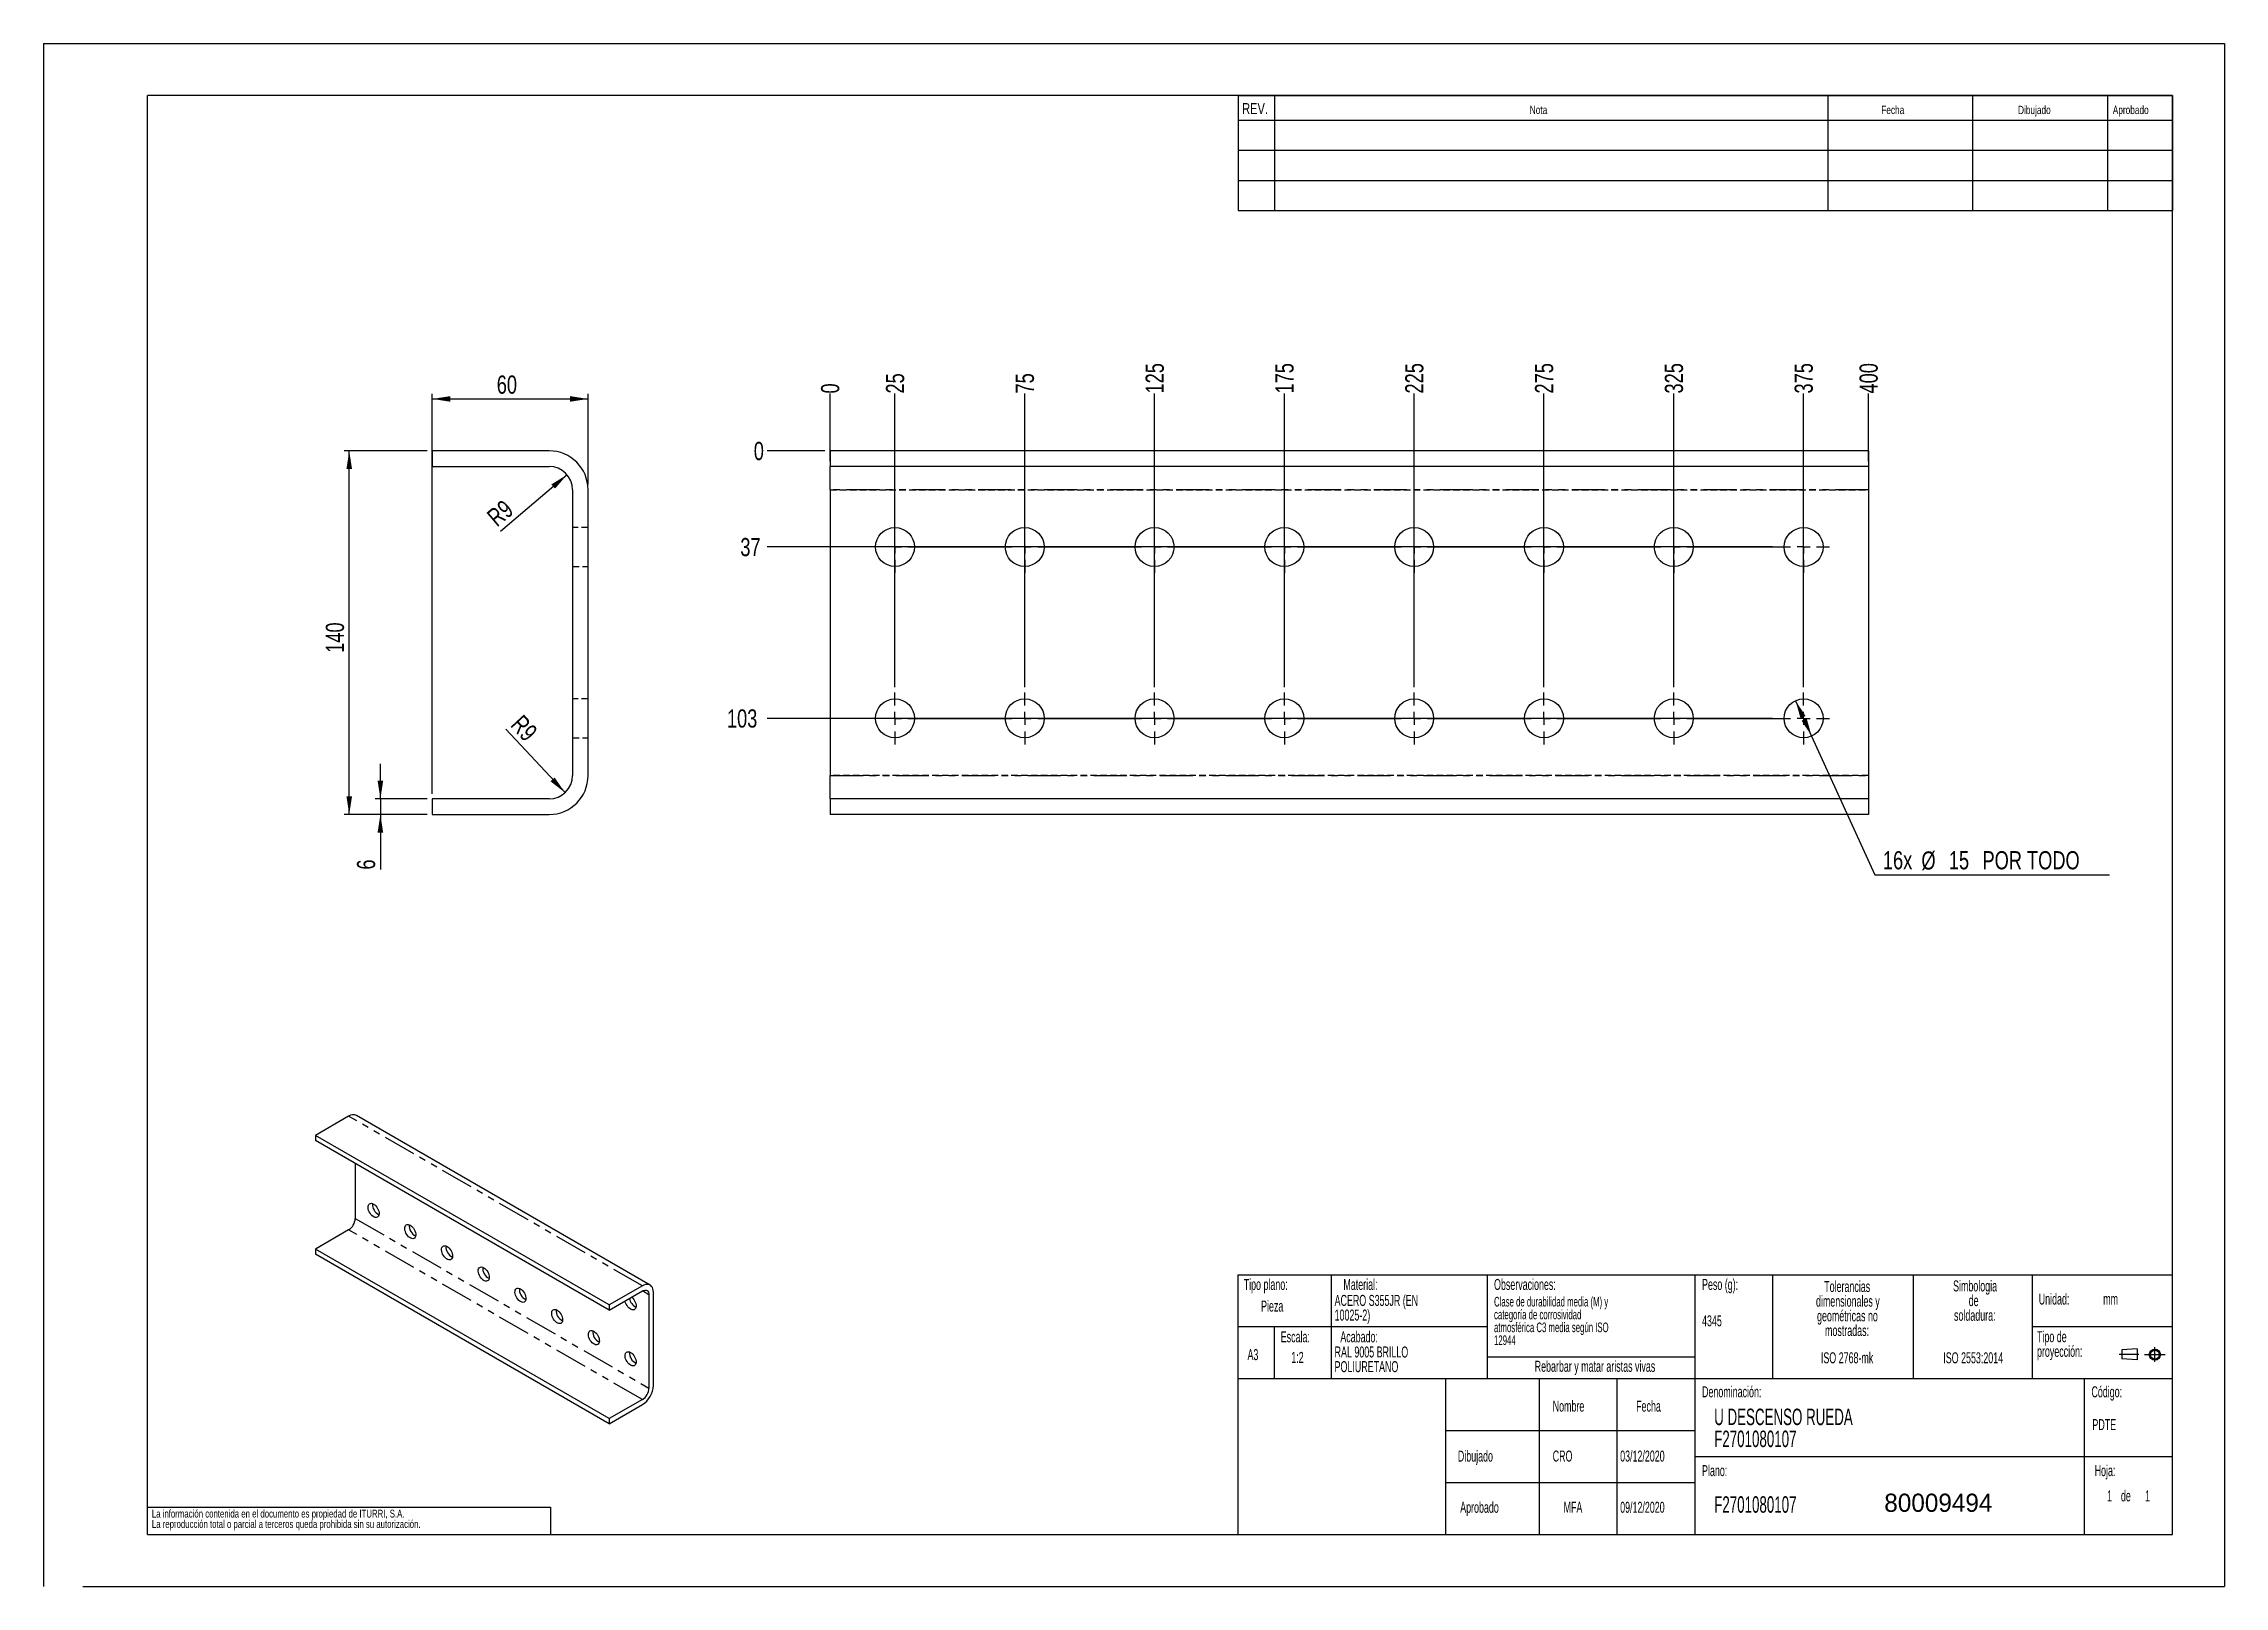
# Model space of a CAD drawing. Extents: x 0 to 1064, y 0 to 410.
# Drawn here: x 0 to 420, y 0 to 297 of the extents above; entities that cross this region are included whole.
import ezdxf

# ---------------------------------------------------------------- set-up
doc = ezdxf.new("R2010")
doc.units = 0
for name, pattern in [('SLD-CENTRADA-DOBLE', [12.7, 6.35, -1.27, 1.27, -1.27, 1.27, -1.27]), ('SLD-CENTRADA-TRAZOS-LARGOS', [19.05, 15.24, -1.27, 1.27, -1.27]), ('SLD-CONTINUA', [0]), ('SLD-DISCONTINUA', [1.905, 1.27, -0.635])]:
    doc.linetypes.add(name, pattern=pattern)
doc.layers.get('0').update_dxf_attribs({"linetype": 'CONTINUOUS'})
doc.layers.add('FORMATO', color=7, linetype='SLD-CONTINUA')
doc.layers.add('SLD-0', color=179, linetype='SLD-CONTINUA')
doc.styles.add('SLDTEXTSTYLE0', font='TXT', dxfattribs={"width": 0.605})
doc.styles.add('SLDTEXTSTYLE1', font='TXT', dxfattribs={"width": 0.75})
doc.dimstyles.new('SLDDIMSTYLE0', dxfattribs={"dimtxt": 3.5, "dimasz": 3.5, "dimexe": 0, "dimexo": 0.0625, "dimgap": 0.875, "dimtad": 1, "dimdec": 1, "dimlfac": 2, "dimrnd": 1e-09, "dimzin": 12, "dimdsep": 46, "dimtxsty": 'SLDTEXTSTYLE1', "dimsah": 1, "dimcen": 0.09, "dimadec": 0, "dimazin": 0, "dimtfac": 1, "dimtdec": 1, "dimtofl": 0, "dimtmove": 0, "dimatfit": 3, "dimfxl": 1, "dimtolj": 1, "dimtzin": 12, "dimarcsym": 0})
doc.dimstyles.new('SLDDIMSTYLE1', dxfattribs={"dimtxt": 3.5, "dimasz": 3.5, "dimexe": 0, "dimexo": 0.0625, "dimgap": 0.875, "dimtad": 1, "dimdec": 1, "dimlfac": 2, "dimrnd": 1e-09, "dimzin": 12, "dimdsep": 46, "dimtxsty": 'SLDTEXTSTYLE1', "dimsah": 1, "dimcen": 0, "dimadec": 0, "dimazin": 0, "dimtfac": 1, "dimtdec": 1, "dimtofl": 0, "dimtmove": 1, "dimatfit": 3, "dimfxl": 1, "dimtolj": 1, "dimtzin": 12, "dimarcsym": 0})
doc.dimstyles.new('SLDDIMSTYLE2', dxfattribs={"dimtxt": 3.5, "dimasz": 3.5, "dimexe": 0, "dimexo": 0.0625, "dimgap": 0.875, "dimtad": 1, "dimdec": 1, "dimlfac": 2, "dimrnd": 1e-09, "dimzin": 12, "dimdsep": 46, "dimtxsty": 'SLDTEXTSTYLE1', "dimsah": 1, "dimcen": 0.09, "dimadec": 0, "dimazin": 0, "dimtfac": 1, "dimtdec": 1, "dimtmove": 0, "dimatfit": 0, "dimfxl": 1, "dimtolj": 1, "dimtzin": 12, "dimarcsym": 0})
doc.dimstyles.new('SLDDIMSTYLE3', dxfattribs={"dimtxt": 3.5, "dimasz": 3.5, "dimexe": 0, "dimexo": 0.0625, "dimgap": 0.875, "dimtad": 0, "dimtih": 1, "dimtoh": 1, "dimdec": 0, "dimlfac": 2, "dimrnd": 1e-09, "dimdsep": 46, "dimtxsty": 'SLDTEXTSTYLE1', "dimblk1": 'NONE', "dimblk2": 'NONE', "dimsah": 1, "dimcen": 0.09, "dimadec": 0, "dimazin": 0, "dimtfac": 1, "dimtdec": 0, "dimtofl": 0, "dimtmove": 0, "dimatfit": 3, "dimldrblk": 'NONE', "dimfxl": 1, "dimtolj": 1, "dimtzin": 12, "dimarcsym": 0})
doc.dimstyles.new('SLDDIMSTYLE4', dxfattribs={"dimtxt": 3.5, "dimasz": 3.5, "dimexe": 0, "dimexo": 0.0625, "dimgap": 0.875, "dimtad": 0, "dimtih": 1, "dimtoh": 1, "dimdec": 1, "dimlfac": 2, "dimrnd": 1e-09, "dimzin": 12, "dimdsep": 46, "dimtxsty": 'SLDTEXTSTYLE1', "dimblk1": 'NONE', "dimblk2": 'NONE', "dimsah": 1, "dimcen": 0.09, "dimadec": 0, "dimazin": 0, "dimtfac": 1, "dimtdec": 1, "dimtofl": 0, "dimtmove": 0, "dimatfit": 3, "dimldrblk": 'NONE', "dimfxl": 1, "dimtolj": 1, "dimtzin": 12, "dimarcsym": 0})
doc.dimstyles.new('SLDDIMSTYLE5', dxfattribs={"dimtxt": 3.5, "dimasz": 3.5, "dimexe": 0, "dimexo": 0.0625, "dimgap": 0.875, "dimtad": 0, "dimtih": 1, "dimtoh": 1, "dimdec": 1, "dimlfac": 2, "dimrnd": 1e-09, "dimzin": 12, "dimdsep": 46, "dimtxsty": 'SLDTEXTSTYLE1', "dimsah": 1, "dimcen": 0, "dimadec": 0, "dimazin": 0, "dimtfac": 1, "dimtdec": 1, "dimtmove": 0, "dimatfit": 3, "dimfxl": 1, "dimtolj": 1, "dimtzin": 12, "dimarcsym": 0})

msp = doc.modelspace()

# ---------------------------------------------------------------- texts
at = {"insert": (354.5, 17.848), "char_height": 3.5, "attachment_point": 1}
msp.add_mtext_dynamic_manual_height_columns('80009494', width=30.58761, gutter_width=17.5, heights=[0], dxfattribs=at)
at = {"layer": 'FORMATO', "attachment_point": 1, "style": 'SLDTEXTSTYLE1'}
for s, insert, char_height in [('REV.', (230.836, 285.552), 2.1167), ('Nota', (286.224, 285.026), 1.5875), ('Fecha', (353.926, 285.026), 1.5875), ('Dibujado', (380.261, 285.026), 1.5875), ('Aprobado', (398.51, 285.026), 1.5875)]:
    msp.add_mtext(s, dxfattribs=dict(at, insert=insert, char_height=char_height))
at = {"layer": 'SLD-0', "style": 'SLDTEXTSTYLE0'}
for s, insert, char_height, attachment_point in [('Tipo plano:', (231.129, 59.181), 2.11667, 1), ('Tipo plano:', (231.129, 59.181), 2.11667, 1), ('Material:', (250.33, 59.181), 2.1167, 1), ('Material:', (250.33, 59.181), 2.1167, 1), ('Observaciones:', (279.339, 59.181), 2.11667, 1), ('Observaciones:', (279.339, 59.181), 2.11667, 1), ('Peso (g):', (319.403, 59.181), 2.1167, 1), ('Peso (g):', (319.403, 59.181), 2.1167, 1), ('Pieza', (234.473, 55.019), 2.1167, 1), ('Pieza', (234.473, 55.019), 2.1167, 1), ('Unidad:', (384.246, 56.371), 2.1167, 1), ('Unidad:', (384.246, 56.371), 2.1167, 1), ('mm', (396.662, 56.371), 2.1167, 1), ('mm', (396.662, 56.371), 2.1167, 1), ('4345', (319.403, 52.181), 2.1167, 1), ('4345', (319.403, 52.181), 2.1167, 1), ('Escala:', (238.263, 49.101), 2.1167, 1), ('Escala:', (238.263, 49.101), 2.1167, 1), ('Acabado:', (249.738, 49.101), 2.1167, 1), ('Acabado:', (249.738, 49.101), 2.1167, 1), ('A3', (231.859, 45.674), 2.1167, 1), ('A3', (231.859, 45.674), 2.1167, 1), ('1:2', (240.29, 45.135), 2.1167, 1), ('1:2', (240.29, 45.135), 2.1167, 1), ('Rebarbar y matar aristas vivas', (298.785, 43.424), 2.11667, 2), ('Rebarbar y matar aristas vivas', (298.785, 43.424), 2.11667, 2), ('ISO 2768-mk', (347.337, 45.06), 2.11667, 2), ('ISO 2768-mk', (347.337, 45.06), 2.11667, 2), ('ISO 2553:2014', (371.625, 45.06), 2.11667, 2), ('ISO 2553:2014', (371.625, 45.06), 2.11667, 2), ('Denominación:', (319.403, 38.514), 2.11667, 1), ('Denominación:', (319.403, 38.514), 2.11667, 1), ('Código:', (394.398, 38.514), 2.1167, 1), ('Código:', (394.398, 38.514), 2.1167, 1), ('Nombre', (290.638, 35.755), 2.1167, 1), ('Nombre', (290.638, 35.755), 2.1167, 1), ('Fecha', (306.708, 35.755), 2.1167, 1), ('Fecha', (306.708, 35.755), 2.1167, 1), ('PDTE', (394.586, 32.193), 2.1167, 1), ('PDTE', (394.586, 32.193), 2.1167, 1), ('Dibujado', (272.373, 26.14), 2.1167, 1), ('Dibujado', (272.373, 26.14), 2.1167, 1), ('CRO', (290.638, 26.14), 2.1167, 1), ('03/12/2020', (303.629, 26.14), 2.1167, 1), ('Plano:', (319.403, 23.338), 2.1167, 1), ('Plano:', (319.403, 23.338), 2.1167, 1), ('Hoja:', (395.014, 23.338), 2.1167, 1), ('Hoja:', (395.014, 23.338), 2.1167, 1), ('F2701080107', (321.739, 17.347), 3.175, 1), ('F2701080107', (321.739, 17.347), 3.175, 1), ('1', (397.413, 18.475), 2.117, 1), ('1', (397.413, 18.475), 2.117, 1), ('1', (397.413, 18.475), 2.117, 1), ('1', (397.413, 18.475), 2.117, 1), ('de', (400.078, 18.475), 2.1167, 1), ('de', (400.078, 18.475), 2.1167, 1), ('de', (400.078, 18.475), 2.1167, 1), ('de', (400.078, 18.475), 2.1167, 1), ('1', (404.731, 18.475), 2.117, 1), ('1', (404.731, 18.475), 2.117, 1), ('1', (404.731, 18.475), 2.117, 1), ('1', (404.731, 18.475), 2.117, 1), ('Aprobado', (272.825, 16.282), 2.1167, 1), ('Aprobado', (272.825, 16.282), 2.1167, 1), ('MFA', (292.735, 16.282), 2.1167, 1), ('09/12/2020', (303.629, 16.282), 2.1167, 1)]:
    msp.add_mtext(s, dxfattribs=dict(at, insert=insert, char_height=char_height, attachment_point=attachment_point))

# ---------------------------------------------------------------- blocks, each defined once
blk = doc.blocks.new('BLOQUE3')
at = {"color": 7, "linetype": 'SLD-CENTRADA-TRAZOS-LARGOS'}
for p, q in [((397.92, 130.06), (394.8, 130.06)), ((398.88, 130.02), (402.16, 130.02)), ((400.52, 128.85), (400.52, 131.19))]:
    blk.add_line(p, q, dxfattribs=at)
at = {"color": 7, "linetype": 'SLD-CONTINUA'}
for p, q in [((397.68, 130.95), (395.23, 130.77)), ((395.23, 130.77), (395.23, 129.34)), ((397.68, 130.95), (397.68, 129.16)), ((397.68, 129.16), (395.23, 129.34))]:
    blk.add_line(p, q, dxfattribs=at)
for radius in [0.892, 0.713]:
    blk.add_circle((400.52, 130.02), radius, dxfattribs=at)
blk = doc.blocks.new('SW_NOTE_0')
at = {"layer": 'SLD-0', "color": 0, "attachment_point": 2, "style": 'SLDTEXTSTYLE0'}
for s, insert, char_height in [('dimensionales y', (7.54, -0.09), 2.1167), ('Tolerancias', (7.41, 2.73), 2.1167), ('geométricas no', (7.46, -2.92), 2.1167), ('mostradas:', (7.38, -5.74), 2.117)]:
    blk.add_mtext(s, dxfattribs=dict(at, insert=insert, char_height=char_height))
blk = doc.blocks.new('SW_NOTE_0_1')
at = {"layer": 'SLD-0', "color": 0, "attachment_point": 1, "style": 'SLDTEXTSTYLE0'}
for s, insert, char_height in [('Tipo de', (0, 2.73), 2.117), ('proyección:', (0, -0.09), 2.1167)]:
    blk.add_mtext(s, dxfattribs=dict(at, insert=insert, char_height=char_height))
blk = doc.blocks.new('SW_NOTE_0_2')
at = {"layer": 'SLD-0', "color": 0, "char_height": 2.117, "attachment_point": 2, "style": 'SLDTEXTSTYLE0'}
for s, insert in [('Simbologia', (7.11, 2.73)), ('de', (6.84, -0.09)), ('soldadura:', (7.06, -2.92))]:
    blk.add_mtext(s, dxfattribs=dict(at, insert=insert))
blk = doc.blocks.new('SW_NOTE_0_3')
at = {"layer": 'SLD-0', "color": 0, "attachment_point": 1, "style": 'SLDTEXTSTYLE0'}
for s, insert, char_height in [('ACERO S355JR (EN', (0, 2.73), 2.1167), ('10025-2)', (0, -0.09), 2.117)]:
    blk.add_mtext(s, dxfattribs=dict(at, insert=insert, char_height=char_height))
blk = doc.blocks.new('SW_NOTE_0_4')
at = {"layer": 'SLD-0', "color": 0, "char_height": 1.5, "attachment_point": 1, "style": 'SLDTEXTSTYLE1'}
for s, insert in [('La información contenida en el documento es propiedad de ITURRI, S.A.', (0, 1.93)), ('La reproducción total o parcial a terceros queda prohibida sin su autorización.', (0, -0.07))]:
    blk.add_mtext(s, dxfattribs=dict(at, insert=insert))
blk = doc.blocks.new('SW_NOTE_0_5')
at = {"layer": 'SLD-0', "color": 0, "char_height": 2.1167, "attachment_point": 1, "style": 'SLDTEXTSTYLE0'}
for s, insert in [('RAL 9005 BRILLO', (0, 2.73)), ('POLIURETANO', (0, -0.09))]:
    blk.add_mtext(s, dxfattribs=dict(at, insert=insert))
blk = doc.blocks.new('SW_NOTE_0_6')
at = {"layer": 'SLD-0', "color": 0, "char_height": 3.175, "attachment_point": 1, "style": 'SLDTEXTSTYLE0'}
for s, insert in [('U DESCENSO RUEDA', (0, 4.09)), ('F2701080107', (0, -0.14))]:
    blk.add_mtext(s, dxfattribs=dict(at, insert=insert))
blk = doc.blocks.new('SW_NOTE_0_7')
at = {"layer": 'SLD-0', "color": 0, "attachment_point": 2, "style": 'SLDTEXTSTYLE0'}
for s, insert, char_height in [('dimensionales y', (7.54, -0.09), 2.1167), ('Tolerancias', (7.41, 2.73), 2.1167), ('geométricas no', (7.46, -2.92), 2.1167), ('mostradas:', (7.38, -5.74), 2.117)]:
    blk.add_mtext(s, dxfattribs=dict(at, insert=insert, char_height=char_height))
blk = doc.blocks.new('SW_NOTE_0_8')
at = {"layer": 'SLD-0', "color": 0, "attachment_point": 1, "style": 'SLDTEXTSTYLE0'}
for s, insert, char_height in [('Tipo de', (0, 2.73), 2.117), ('proyección:', (0, -0.09), 2.1167)]:
    blk.add_mtext(s, dxfattribs=dict(at, insert=insert, char_height=char_height))
blk = doc.blocks.new('SW_NOTE_0_9')
at = {"layer": 'SLD-0', "color": 0, "char_height": 2.117, "attachment_point": 2, "style": 'SLDTEXTSTYLE0'}
for s, insert in [('Simbologia', (7.11, 2.73)), ('de', (6.84, -0.09)), ('soldadura:', (7.06, -2.92))]:
    blk.add_mtext(s, dxfattribs=dict(at, insert=insert))
blk = doc.blocks.new('SW_NOTE_0_10')
at = {"layer": 'SLD-0', "color": 0, "attachment_point": 1, "style": 'SLDTEXTSTYLE0'}
for s, insert, char_height in [('ACERO S355JR (EN', (0, 2.73), 2.1167), ('10025-2)', (0, -0.09), 2.117)]:
    blk.add_mtext(s, dxfattribs=dict(at, insert=insert, char_height=char_height))
blk = doc.blocks.new('SW_NOTE_0_11')
at = {"layer": 'SLD-0', "color": 0, "char_height": 1.5, "attachment_point": 1, "style": 'SLDTEXTSTYLE1'}
for s, insert in [('La información contenida en el documento es propiedad de ITURRI, S.A.', (0, 1.93)), ('La reproducción total o parcial a terceros queda prohibida sin su autorización.', (0, -0.07))]:
    blk.add_mtext(s, dxfattribs=dict(at, insert=insert))
blk = doc.blocks.new('SW_NOTE_0_12')
at = {"layer": 'SLD-0', "color": 0, "char_height": 2.1167, "attachment_point": 1, "style": 'SLDTEXTSTYLE0'}
for s, insert in [('RAL 9005 BRILLO', (0, 2.73)), ('POLIURETANO', (0, -0.09))]:
    blk.add_mtext(s, dxfattribs=dict(at, insert=insert))
blk = doc.blocks.new('SW_NOTE_0_13')
at = {"layer": 'SLD-0', "color": 0, "attachment_point": 1, "style": 'SLDTEXTSTYLE0'}
for s, insert, char_height in [('categoría de corrosividad', (0, -0.08), 1.8521), ('Clase de durabilidad media (M) y', (0, 2.39), 1.8521), ('atmosférica C3 media según ISO', (0, -2.55), 1.8521), ('12944', (0, -5.02), 1.852)]:
    blk.add_mtext(s, dxfattribs=dict(at, insert=insert, char_height=char_height))
blk = doc.blocks.new('SW_NOTE_0_14')
at = {"layer": 'SLD-0', "color": 0, "char_height": 3.175, "attachment_point": 1, "style": 'SLDTEXTSTYLE0'}
for s, insert in [('U DESCENSO RUEDA', (0, 4.09)), ('F2701080107', (0, -0.14))]:
    blk.add_mtext(s, dxfattribs=dict(at, insert=insert))
blk = doc.blocks.new('_D')
at = {"layer": 'FORMATO', "color": 7, "transparency": 16777216}
for p, q in [((74.86, 152.6), (74.86, 229.6)), ((74.86, 228.6), (104.86, 228.6)), ((104.86, 212.1), (104.86, 229.6))]:
    blk.add_line(p, q, dxfattribs=at)
for points in [[(74.86, 228.6), (78.36, 228.06), (78.36, 229.14)], [(104.86, 228.6), (101.36, 229.14), (101.36, 228.06)]]:
    blk.add_solid(points, dxfattribs=at)
at = {"layer": 'FORMATO', "color": 7, "transparency": 16777216, "insert": (87.27, 233.11), "char_height": 3.5, "attachment_point": 1, "style": 'SLDTEXTSTYLE1'}
blk.add_mtext('60', dxfattribs=at)
blk = doc.blocks.new('_D_1')
at = {"layer": 'FORMATO', "color": 7, "transparency": 16777216}
blk.add_line((100.42, 152.8), (88.99, 165), dxfattribs=at)
blk.add_solid([(100.42, 152.8), (98.42, 155.72), (97.63, 154.98)], dxfattribs=at)
at = {"layer": 'FORMATO', "color": 7, "transparency": 16777216, "insert": (92.31, 168.06), "char_height": 3.5, "attachment_point": 1, "rotation": 312.7575, "style": 'SLDTEXTSTYLE1'}
blk.add_mtext('R9', dxfattribs=at)
blk = doc.blocks.new('_D_2')
at = {"layer": 'FORMATO', "color": 7, "transparency": 16777216}
blk.add_line((100.8, 214), (87.98, 203.05), dxfattribs=at)
blk.add_solid([(100.8, 214), (97.79, 212.14), (98.49, 211.32)], dxfattribs=at)
at = {"layer": 'FORMATO', "color": 7, "transparency": 16777216, "insert": (85.07, 206.5), "char_height": 3.5, "attachment_point": 1, "rotation": 40.1526, "style": 'SLDTEXTSTYLE1'}
blk.add_mtext('R9', dxfattribs=at)
blk = doc.blocks.new('_D_3')
at = {"layer": 'FORMATO', "color": 7, "transparency": 16777216}
for p, q in [((64.86, 151.6), (64.86, 158.33)), ((73.86, 151.6), (63.86, 151.6)), ((64.86, 151.6), (64.86, 148.6)), ((73.86, 148.6), (63.86, 148.6)), ((64.86, 148.6), (64.86, 137.99))]:
    blk.add_line(p, q, dxfattribs=at)
for points in [[(64.86, 151.6), (65.4, 155.1), (64.32, 155.1)], [(64.86, 148.6), (64.32, 145.1), (65.4, 145.1)]]:
    blk.add_solid(points, dxfattribs=at)
at = {"layer": 'FORMATO', "color": 7, "transparency": 16777216, "insert": (60.35, 137.99), "char_height": 3.5, "attachment_point": 1, "rotation": 90, "style": 'SLDTEXTSTYLE1'}
blk.add_mtext('6', dxfattribs=at)
blk = doc.blocks.new('_D_4')
at = {"layer": 'FORMATO', "color": 7, "transparency": 16777216}
for p, q in [((73.86, 218.6), (57.86, 218.6)), ((58.86, 148.6), (58.86, 218.6)), ((73.86, 148.6), (57.86, 148.6))]:
    blk.add_line(p, q, dxfattribs=at)
for points in [[(58.86, 218.6), (58.32, 215.1), (59.4, 215.1)], [(58.86, 148.6), (59.4, 152.1), (58.32, 152.1)]]:
    blk.add_solid(points, dxfattribs=at)
at = {"layer": 'FORMATO', "color": 7, "transparency": 16777216, "insert": (54.35, 179.72), "char_height": 3.5, "attachment_point": 1, "rotation": 90, "style": 'SLDTEXTSTYLE1'}
blk.add_mtext('140', dxfattribs=at)
blk = doc.blocks.new('_D_5')
at = {"layer": 'FORMATO', "transparency": 16777216}
blk.add_line((151.46, 216.6), (151.46, 229.64), dxfattribs=at)
at = {"layer": 'FORMATO', "transparency": 16777216, "insert": (149.73, 229.64), "char_height": 3.5, "attachment_point": 1, "rotation": 90, "style": 'SLDTEXTSTYLE1'}
blk.add_mtext('0', dxfattribs=at)
blk = doc.blocks.new('_NONE')
blk = doc.blocks.new('_D_6')
at = {"layer": 'FORMATO', "color": 7, "transparency": 16777216}
blk.add_line((163.96, 173.1), (163.96, 229.64), dxfattribs=at)
at = {"layer": 'FORMATO', "color": 7, "transparency": 16777216, "insert": (162.23, 229.64), "char_height": 3.5, "attachment_point": 1, "rotation": 90, "style": 'SLDTEXTSTYLE1'}
blk.add_mtext('25', dxfattribs=at)
blk = doc.blocks.new('_D_7')
at = {"layer": 'FORMATO', "color": 7, "transparency": 16777216}
blk.add_line((188.96, 173.1), (188.96, 229.64), dxfattribs=at)
at = {"layer": 'FORMATO', "color": 7, "transparency": 16777216, "insert": (187.23, 229.64), "char_height": 3.5, "attachment_point": 1, "rotation": 90, "style": 'SLDTEXTSTYLE1'}
blk.add_mtext('75', dxfattribs=at)
blk = doc.blocks.new('_D_8')
at = {"layer": 'FORMATO', "color": 7, "transparency": 16777216}
blk.add_line((213.96, 173.1), (213.96, 229.64), dxfattribs=at)
at = {"layer": 'FORMATO', "color": 7, "transparency": 16777216, "insert": (212.23, 229.64), "char_height": 3.5, "attachment_point": 1, "rotation": 90, "style": 'SLDTEXTSTYLE1'}
blk.add_mtext('125', dxfattribs=at)
blk = doc.blocks.new('_D_9')
at = {"layer": 'FORMATO', "color": 7, "transparency": 16777216}
blk.add_line((238.96, 173.1), (238.96, 229.64), dxfattribs=at)
at = {"layer": 'FORMATO', "color": 7, "transparency": 16777216, "insert": (237.23, 229.64), "char_height": 3.5, "attachment_point": 1, "rotation": 90, "style": 'SLDTEXTSTYLE1'}
blk.add_mtext('175', dxfattribs=at)
blk = doc.blocks.new('_D_10')
at = {"layer": 'FORMATO', "color": 7, "transparency": 16777216}
blk.add_line((263.96, 173.1), (263.96, 229.64), dxfattribs=at)
at = {"layer": 'FORMATO', "color": 7, "transparency": 16777216, "insert": (262.23, 229.64), "char_height": 3.5, "attachment_point": 1, "rotation": 90, "style": 'SLDTEXTSTYLE1'}
blk.add_mtext('225', dxfattribs=at)
blk = doc.blocks.new('_D_11')
at = {"layer": 'FORMATO', "color": 7, "transparency": 16777216}
blk.add_line((288.96, 173.1), (288.96, 229.64), dxfattribs=at)
at = {"layer": 'FORMATO', "color": 7, "transparency": 16777216, "insert": (287.23, 229.64), "char_height": 3.5, "attachment_point": 1, "rotation": 90, "style": 'SLDTEXTSTYLE1'}
blk.add_mtext('275', dxfattribs=at)
blk = doc.blocks.new('_D_12')
at = {"layer": 'FORMATO', "color": 7, "transparency": 16777216}
blk.add_line((313.96, 173.1), (313.96, 229.64), dxfattribs=at)
at = {"layer": 'FORMATO', "color": 7, "transparency": 16777216, "insert": (312.23, 229.64), "char_height": 3.5, "attachment_point": 1, "rotation": 90, "style": 'SLDTEXTSTYLE1'}
blk.add_mtext('325', dxfattribs=at)
blk = doc.blocks.new('_D_13')
at = {"layer": 'FORMATO', "color": 7, "transparency": 16777216}
blk.add_line((338.96, 173.1), (338.96, 229.64), dxfattribs=at)
at = {"layer": 'FORMATO', "color": 7, "transparency": 16777216, "insert": (337.23, 229.64), "char_height": 3.5, "attachment_point": 1, "rotation": 90, "style": 'SLDTEXTSTYLE1'}
blk.add_mtext('375', dxfattribs=at)
blk = doc.blocks.new('_D_14')
at = {"layer": 'FORMATO', "color": 7, "transparency": 16777216}
blk.add_line((351.46, 216.6), (351.46, 229.64), dxfattribs=at)
at = {"layer": 'FORMATO', "color": 7, "transparency": 16777216, "insert": (349.73, 229.64), "char_height": 3.5, "attachment_point": 1, "rotation": 90, "style": 'SLDTEXTSTYLE1'}
blk.add_mtext('400', dxfattribs=at)
blk = doc.blocks.new('_D_15')
at = {"layer": 'FORMATO', "transparency": 16777216}
blk.add_line((150.46, 218.6), (139.36, 218.6), dxfattribs=at)
at = {"layer": 'FORMATO', "transparency": 16777216, "insert": (136.77, 220.33), "char_height": 3.5, "attachment_point": 1, "style": 'SLDTEXTSTYLE1'}
blk.add_mtext('0', dxfattribs=at)
blk = doc.blocks.new('_D_16')
at = {"layer": 'FORMATO', "color": 7, "transparency": 16777216}
blk.add_line((332.96, 200.1), (139.36, 200.1), dxfattribs=at)
at = {"layer": 'FORMATO', "color": 7, "transparency": 16777216, "insert": (134.18, 201.83), "char_height": 3.5, "attachment_point": 1, "style": 'SLDTEXTSTYLE1'}
blk.add_mtext('37', dxfattribs=at)
blk = doc.blocks.new('_D_17')
at = {"layer": 'FORMATO', "color": 7, "transparency": 16777216}
blk.add_line((332.96, 167.1), (139.36, 167.1), dxfattribs=at)
at = {"layer": 'FORMATO', "color": 7, "transparency": 16777216, "insert": (131.6, 168.83), "char_height": 3.5, "attachment_point": 1, "style": 'SLDTEXTSTYLE1'}
blk.add_mtext('103', dxfattribs=at)
blk = doc.blocks.new('_D_18')
at = {"layer": 'FORMATO', "transparency": 16777216}
for p, q in [((337.41, 170.51), (340.51, 163.69)), ((340.51, 163.69), (352.65, 136.97)), ((352.65, 136.97), (397.9, 136.97))]:
    blk.add_line(p, q, dxfattribs=at)
for points in [[(337.41, 170.51), (338.37, 167.1), (339.35, 167.55)], [(340.51, 163.69), (339.55, 167.09), (338.57, 166.65)]]:
    blk.add_solid(points, dxfattribs=at)
at = {"layer": 'FORMATO', "transparency": 16777216, "char_height": 3.5, "attachment_point": 1, "style": 'SLDTEXTSTYLE1'}
for s, insert in [('16x', (354.23, 141.54)), ('%%c', (361.65, 141.49)), ('15', (366.93, 141.54)), ('POR TODO', (373.41, 141.54))]:
    blk.add_mtext(s, dxfattribs=dict(at, insert=insert))
blk = doc.blocks.new('SW_CENTERMARKSYMBOL_0')
at = {"layer": 'FORMATO', "color": 0}
for p, q in [((-150, 2.5), (-150, 5)), ((-125, 2.5), (-125, 5)), ((-100, 2.5), (-100, 5)), ((-75, 2.5), (-75, 5)), ((-50, 2.5), (-50, 5)), ((-25, 2.5), (-25, 5)), ((0, 2.5), (0, 5)), ((25, 2.5), (25, 5)), ((-152.5, 0), (-155, 0)), ((-150, 0), (-151.25, 0)), ((-150, 0), (-150, 1.25)), ((-150, 0), (-150, -1.25)), ((-150, 0), (-148.75, 0)), ((-147.5, 0), (-127.5, 0)), ((-125, 0), (-126.25, 0)), ((-125, 0), (-125, 1.25)), ((-125, 0), (-125, -1.25)), ((-125, 0), (-123.75, 0)), ((-122.5, 0), (-102.5, 0)), ((-100, 0), (-101.25, 0)), ((-100, 0), (-100, 1.25)), ((-100, 0), (-100, -1.25)), ((-100, 0), (-98.75, 0)), ((-97.5, 0), (-77.5, 0)), ((-75, 0), (-76.25, 0)), ((-75, 0), (-75, 1.25)), ((-75, 0), (-75, -1.25)), ((-75, 0), (-73.75, 0)), ((-72.5, 0), (-52.5, 0)), ((-50, 0), (-51.25, 0)), ((-50, 0), (-50, 1.25)), ((-50, 0), (-50, -1.25)), ((-50, 0), (-48.75, 0)), ((-47.5, 0), (-27.5, 0)), ((-25, 0), (-26.25, 0)), ((-25, 0), (-25, 1.25)), ((-25, 0), (-25, -1.25)), ((-25, 0), (-23.75, 0)), ((-22.5, 0), (-2.5, 0)), ((0, 0), (-1.25, 0)), ((0, 0), (0, 1.25)), ((0, 0), (0, -1.25)), ((0, 0), (1.25, 0)), ((2.5, 0), (22.5, 0)), ((25, 0), (23.75, 0)), ((25, 0), (25, 1.25)), ((25, 0), (25, -1.25)), ((25, 0), (26.25, 0)), ((27.5, 0), (30, 0)), ((-150, -2.5), (-150, -5)), ((-125, -2.5), (-125, -5)), ((-100, -2.5), (-100, -5)), ((-75, -2.5), (-75, -5)), ((-50, -2.5), (-50, -5)), ((-25, -2.5), (-25, -5)), ((0, -2.5), (0, -5)), ((25, -2.5), (25, -5))]:
    blk.add_line(p, q, dxfattribs=at)
blk = doc.blocks.new('SW_CENTERMARKSYMBOL_1')
at = {"layer": 'FORMATO', "color": 0}
for p, q in [((-150, 2.5), (-150, 5)), ((-125, 2.5), (-125, 5)), ((-100, 2.5), (-100, 5)), ((-75, 2.5), (-75, 5)), ((-50, 2.5), (-50, 5)), ((-25, 2.5), (-25, 5)), ((0, 2.5), (0, 5)), ((25, 2.5), (25, 5)), ((-152.5, 0), (-155, 0)), ((-150, 0), (-151.25, 0)), ((-150, 0), (-150, 1.25)), ((-150, 0), (-150, -1.25)), ((-150, 0), (-148.75, 0)), ((-147.5, 0), (-127.5, 0)), ((-125, 0), (-126.25, 0)), ((-125, 0), (-125, 1.25)), ((-125, 0), (-125, -1.25)), ((-125, 0), (-123.75, 0)), ((-122.5, 0), (-102.5, 0)), ((-100, 0), (-101.25, 0)), ((-100, 0), (-100, 1.25)), ((-100, 0), (-100, -1.25)), ((-100, 0), (-98.75, 0)), ((-97.5, 0), (-77.5, 0)), ((-75, 0), (-76.25, 0)), ((-75, 0), (-75, 1.25)), ((-75, 0), (-75, -1.25)), ((-75, 0), (-73.75, 0)), ((-72.5, 0), (-52.5, 0)), ((-50, 0), (-51.25, 0)), ((-50, 0), (-50, 1.25)), ((-50, 0), (-50, -1.25)), ((-50, 0), (-48.75, 0)), ((-47.5, 0), (-27.5, 0)), ((-25, 0), (-26.25, 0)), ((-25, 0), (-25, 1.25)), ((-25, 0), (-25, -1.25)), ((-25, 0), (-23.75, 0)), ((-22.5, 0), (-2.5, 0)), ((0, 0), (-1.25, 0)), ((0, 0), (0, 1.25)), ((0, 0), (0, -1.25)), ((0, 0), (1.25, 0)), ((2.5, 0), (22.5, 0)), ((25, 0), (23.75, 0)), ((25, 0), (25, 1.25)), ((25, 0), (25, -1.25)), ((25, 0), (26.25, 0)), ((27.5, 0), (30, 0)), ((-150, -2.5), (-150, -5)), ((-125, -2.5), (-125, -5)), ((-100, -2.5), (-100, -5)), ((-75, -2.5), (-75, -5)), ((-50, -2.5), (-50, -5)), ((-25, -2.5), (-25, -5)), ((0, -2.5), (0, -5)), ((25, -2.5), (25, -5))]:
    blk.add_line(p, q, dxfattribs=at)

# ---------------------------------------------------------------- dimensions: what is measured, and where the dimension line sits
at = {"layer": 'FORMATO', "color": 7}
for feature_location, offset, dtype, origin, picture, middle in [((213.96, 172.1), (0, 57.544), 1, (151.46, 215.6), '_D_8', (213.96, 233.523)), ((238.96, 172.1), (0, 57.544), 1, (151.46, 215.6), '_D_9', (238.96, 233.523)), ((263.96, 172.1), (0, 57.544), 1, (151.46, 215.6), '_D_10', (263.96, 233.523)), ((288.96, 172.1), (0, 57.544), 1, (151.46, 215.6), '_D_11', (288.96, 233.523)), ((313.96, 172.1), (0, 57.544), 1, (151.46, 215.6), '_D_12', (313.96, 233.523)), ((338.96, 172.1), (0, 57.544), 1, (151.46, 215.6), '_D_13', (338.96, 233.523)), ((351.46, 215.6), (0, 14.044), 1, (151.46, 215.6), '_D_14', (351.46, 233.523)), ((163.96, 172.1), (0, 57.544), 1, (151.46, 215.6), '_D_6', (163.96, 232.229)), ((188.96, 172.1), (0, 57.544), 1, (151.46, 215.6), '_D_7', (188.96, 232.229)), ((333.96, 167.1), (-194.604, 0), 0, (151.46, 218.6), '_D_17', (135.477, 167.1)), ((333.96, 200.1), (-194.604, 0), 0, (151.46, 218.6), '_D_16', (136.77, 200.1))]:
    dim = msp.add_ordinate_dim(feature_location=feature_location, offset=offset, dtype=dtype, origin=origin, dimstyle='SLDDIMSTYLE4', dxfattribs=at)
    dim.commit()
    dim.dimension.update_dxf_attribs({"geometry": picture, "text_midpoint": middle})
dim = msp.add_linear_dim(base=(104.86, 228.6), p1=(74.86, 151.6), p2=(104.86, 211.1), dimstyle='SLDDIMSTYLE0', dxfattribs=at)
dim.commit()
dim.dimension.update_dxf_attribs({"geometry": '_D', "text_midpoint": (89.86, 228.6), "dimtype": 160})
at = {"layer": 'FORMATO'}
for feature_location, offset, dtype, origin, picture, middle in [((151.459906687, 215.599580093), (0, 14.043782218), 1, (151.459906687, 215.599580093), '_D_5', (151.459906687, 230.936417908)), ((151.459906687, 218.599580093), (-12.10388258, 0), 0, (151.459906687, 218.599580093), '_D_15', (138.06296851, 218.599580093))]:
    dim = msp.add_ordinate_dim(feature_location=feature_location, offset=offset, dtype=dtype, origin=origin, dimstyle='SLDDIMSTYLE3', dxfattribs=at)
    dim.commit()
    dim.dimension.update_dxf_attribs({"geometry": picture, "text_midpoint": middle})
at = {"layer": 'FORMATO', "color": 7}
for base, p1, p2, dimstyle, picture, middle in [((58.86, 218.6), (74.86, 148.6), (74.86, 218.6), 'SLDDIMSTYLE0', '_D_4', (58.86, 183.6)), ((64.86, 148.6), (74.86, 151.6), (74.86, 148.6), 'SLDDIMSTYLE2', '_D_3', (64.86, 139.283))]:
    dim = msp.add_linear_dim(base=base, p1=p1, p2=p2, angle=90, dimstyle=dimstyle, dxfattribs=at)
    dim.commit()
    dim.dimension.update_dxf_attribs({"geometry": picture, "text_midpoint": middle, "dimtype": 160})
for center, mpoint, picture, middle in [((97.36, 211.1), (100.8, 214.001), '_D_2', (89.705, 204.641)), ((97.36, 156.1), (100.416, 152.796), '_D_1', (90.659, 163.347))]:
    dim = msp.add_radius_dim(center=center, mpoint=mpoint, dimstyle='SLDDIMSTYLE1', dxfattribs=at)
    dim.commit()
    dim.dimension.update_dxf_attribs({"geometry": picture, "text_midpoint": middle, "dimtype": 164})
at = {"layer": 'FORMATO'}
dim = msp.add_diameter_dim_2p(p1=(340.511, 163.685), p2=(337.409, 170.514), text='16x<> POR TODO', dimstyle='SLDDIMSTYLE5', dxfattribs=at)
dim.commit()
dim.dimension.update_dxf_attribs({"geometry": '_D_18', "text_midpoint": (376.067, 139.779), "dimtype": 163})

# ---------------------------------------------------------------- linework, layer by layer
at = {"color": 7, "linetype": 'SLD-CONTINUA'}
for p, q in [((0, 297), (420, 297)), ((0, 297), (0, -0.001)), ((420, 297), (420, 0)), ((410, 287), (20, 287)), ((20, 10), (20, 287)), ((410, 10), (410, 287)), ((74.86, 218.6), (74.86, 215.6)), ((97.36, 218.6), (74.86, 218.6)), ((351.46, 218.6), (151.46, 218.6)), ((151.46, 218.6), (151.46, 215.6)), ((351.46, 218.6), (351.46, 215.6)), ((74.86, 215.6), (97.36, 215.6)), ((351.46, 215.6), (151.46, 215.6)), ((151.46, 211.1), (151.46, 215.6)), ((351.46, 215.6), (351.46, 211.1)), ((101.86, 211.1), (101.86, 156.1)), ((104.86, 156.1), (104.86, 211.1)), ((151.46, 211.1), (151.46, 156.1)), ((351.46, 211.1), (351.46, 156.1)), ((151.46, 151.6), (151.46, 156.1)), ((351.46, 156.1), (351.46, 151.6)), ((74.86, 151.6), (74.86, 148.6)), ((97.36, 151.6), (74.86, 151.6)), ((151.46, 151.6), (151.46, 148.6)), ((351.46, 151.6), (151.46, 151.6)), ((351.46, 151.6), (351.46, 148.6)), ((74.86, 148.6), (97.36, 148.6)), ((351.46, 148.6), (151.46, 148.6)), ((58.742, 90.501), (52.378, 86.827)), ((116.811, 57.993), (60.242, 90.649)), ((108.947, 54.17), (52.378, 86.827)), ((52.378, 86.827), (52.378, 85.847)), ((108.947, 53.191), (52.378, 85.847)), ((60.015, 81.438), (60.015, 70.822)), ((58.742, 68.617), (52.378, 64.943)), ((108.947, 32.287), (52.378, 64.943)), ((52.378, 64.943), (52.378, 63.964)), ((108.947, 31.307), (52.378, 63.964)), ((230, 60), (410, 60)), ((230, 60), (230, 10)), ((115.311, 57.844), (108.947, 54.17)), ((108.947, 53.191), (115.311, 56.864)), ((116.583, 56.129), (116.583, 38.165)), ((117.432, 38.655), (117.432, 56.619)), ((108.947, 54.17), (108.947, 53.191)), ((115.311, 35.961), (108.947, 32.287)), ((108.947, 31.307), (115.311, 34.981)), ((108.947, 32.287), (108.947, 31.307)), ((20, 10), (410, 10)), ((7.531, 0), (420, 0))]:
    msp.add_line(p, q, dxfattribs=at)
at = {"color": 8, "linetype": 'SLD-CENTRADA-DOBLE'}
for p, q in [((351.46, 211.1), (151.46, 211.1)), ((151.46, 156.1), (351.46, 156.1)), ((115.311, 57.844), (58.742, 90.501)), ((115.311, 35.961), (58.742, 68.617)), ((60.015, 70.822), (116.583, 38.165)), ((116.583, 56.129), (115.31, 56.864))]:
    msp.add_line(p, q, dxfattribs=at)
at = {"color": 7, "linetype": 'SLD-DISCONTINUA'}
for p, q in [((151.46, 211.1), (351.46, 211.1)), ((104.86, 203.85), (101.86, 203.85)), ((101.86, 196.35), (104.86, 196.35)), ((104.86, 170.85), (101.86, 170.85)), ((101.86, 163.35), (104.86, 163.35)), ((351.46, 156.1), (151.46, 156.1))]:
    msp.add_line(p, q, dxfattribs=at)
at = {"color": 7, "linetype": 'SLD-CONTINUA', "flags": 128}
for points in [[(63.55, 73.598), (63.764, 73.45), (63.969, 73.258), (64.156, 73.029), (64.319, 72.774), (64.451, 72.502), (64.545, 72.225), (64.599, 71.954), (64.61, 71.7), (64.577, 71.474), (64.503, 71.284), (64.389, 71.14), (64.241, 71.045), (64.065, 71.005), (63.868, 71.022), (63.658, 71.093), (63.443, 71.217), (63.233, 71.388), (63.036, 71.6), (62.86, 71.843), (62.712, 72.108), (62.598, 72.384), (62.524, 72.659), (62.491, 72.923), (62.502, 73.164), (62.556, 73.373), (62.65, 73.541), (62.782, 73.661), (62.945, 73.729), (63.132, 73.741), (63.337, 73.697), (63.55, 73.598)], [(70.622, 69.516), (70.835, 69.368), (71.04, 69.176), (71.227, 68.947), (71.39, 68.692), (71.522, 68.42), (71.616, 68.143), (71.67, 67.872), (71.681, 67.618), (71.648, 67.392), (71.574, 67.202), (71.46, 67.058), (71.312, 66.963), (71.136, 66.923), (70.939, 66.94), (70.729, 67.011), (70.514, 67.135), (70.304, 67.306), (70.107, 67.518), (69.931, 67.761), (69.783, 68.026), (69.669, 68.302), (69.595, 68.577), (69.562, 68.841), (69.573, 69.082), (69.627, 69.291), (69.721, 69.459), (69.853, 69.579), (70.016, 69.647), (70.203, 69.659), (70.408, 69.614), (70.622, 69.516)], [(77.693, 65.434), (77.906, 65.286), (78.111, 65.094), (78.299, 64.865), (78.461, 64.61), (78.593, 64.338), (78.687, 64.061), (78.741, 63.79), (78.752, 63.536), (78.719, 63.31), (78.645, 63.12), (78.531, 62.976), (78.383, 62.881), (78.207, 62.841), (78.01, 62.858), (77.8, 62.929), (77.585, 63.053), (77.375, 63.224), (77.178, 63.436), (77.002, 63.679), (76.854, 63.944), (76.74, 64.22), (76.666, 64.495), (76.633, 64.759), (76.644, 65), (76.698, 65.209), (76.792, 65.377), (76.924, 65.497), (77.087, 65.565), (77.274, 65.576), (77.479, 65.532), (77.693, 65.434)], [(84.764, 61.352), (84.977, 61.204), (85.182, 61.011), (85.37, 60.783), (85.532, 60.527), (85.664, 60.256), (85.758, 59.979), (85.812, 59.708), (85.823, 59.454), (85.79, 59.228), (85.716, 59.038), (85.602, 58.893), (85.455, 58.799), (85.278, 58.759), (85.081, 58.775), (84.871, 58.847), (84.656, 58.971), (84.446, 59.142), (84.249, 59.354), (84.073, 59.597), (83.925, 59.862), (83.811, 60.138), (83.737, 60.413), (83.704, 60.677), (83.715, 60.918), (83.769, 61.127), (83.864, 61.295), (83.995, 61.415), (84.158, 61.482), (84.345, 61.494), (84.55, 61.45), (84.764, 61.352)], [(91.835, 57.27), (92.048, 57.122), (92.253, 56.929), (92.441, 56.701), (92.604, 56.445), (92.735, 56.174), (92.829, 55.897), (92.883, 55.626), (92.894, 55.372), (92.862, 55.146), (92.787, 54.956), (92.673, 54.811), (92.526, 54.717), (92.349, 54.677), (92.152, 54.693), (91.942, 54.765), (91.727, 54.889), (91.517, 55.06), (91.32, 55.272), (91.144, 55.515), (90.996, 55.78), (90.882, 56.056), (90.808, 56.331), (90.775, 56.595), (90.786, 56.836), (90.84, 57.045), (90.935, 57.213), (91.066, 57.333), (91.229, 57.4), (91.416, 57.412), (91.621, 57.368), (91.835, 57.27)], [(113.242, 55.67), (113.261, 55.654), (113.466, 55.462), (113.654, 55.233), (113.817, 54.978), (113.948, 54.706), (114.043, 54.429), (114.096, 54.158), (114.107, 53.904), (114.075, 53.678), (114, 53.488), (113.887, 53.344), (113.739, 53.249), (113.563, 53.21), (113.365, 53.226), (113.155, 53.297), (112.941, 53.421), (112.73, 53.592), (112.533, 53.804), (112.357, 54.047), (112.209, 54.312), (112.096, 54.588), (112.021, 54.863), (112.005, 54.956)], [(117.432, 56.619), (117.41, 56.955), (117.346, 57.26), (117.24, 57.526), (117.095, 57.749), (116.914, 57.924), (116.7, 58.048), (116.458, 58.117), (116.192, 58.132), (115.908, 58.09), (115.613, 57.994), (115.311, 57.844)], [(115.311, 56.864), (115.559, 56.979), (115.798, 57.034), (116.018, 57.025), (116.211, 56.953), (116.369, 56.822), (116.487, 56.636), (116.559, 56.402), (116.583, 56.129)], [(98.906, 53.188), (99.119, 53.04), (99.324, 52.847), (99.512, 52.619), (99.675, 52.363), (99.806, 52.092), (99.9, 51.815), (99.954, 51.544), (99.965, 51.29), (99.933, 51.064), (99.858, 50.874), (99.745, 50.729), (99.597, 50.635), (99.421, 50.595), (99.223, 50.611), (99.013, 50.683), (98.799, 50.807), (98.588, 50.978), (98.391, 51.19), (98.215, 51.433), (98.067, 51.698), (97.954, 51.974), (97.879, 52.249), (97.847, 52.513), (97.857, 52.754), (97.911, 52.963), (98.006, 53.131), (98.137, 53.251), (98.3, 53.318), (98.488, 53.33), (98.692, 53.286), (98.906, 53.188)], [(105.977, 49.106), (106.19, 48.958), (106.395, 48.765), (106.583, 48.537), (106.746, 48.281), (106.877, 48.01), (106.972, 47.732), (107.025, 47.462), (107.036, 47.208), (107.004, 46.982), (106.929, 46.792), (106.816, 46.647), (106.668, 46.553), (106.492, 46.513), (106.294, 46.529), (106.084, 46.601), (105.87, 46.725), (105.659, 46.896), (105.462, 47.108), (105.286, 47.351), (105.138, 47.616), (105.025, 47.892), (104.95, 48.167), (104.918, 48.431), (104.928, 48.672), (104.982, 48.881), (105.077, 49.049), (105.208, 49.169), (105.371, 49.236), (105.559, 49.248), (105.763, 49.204), (105.977, 49.106)], [(113.048, 45.024), (113.261, 44.876), (113.466, 44.683), (113.654, 44.455), (113.817, 44.199), (113.948, 43.927), (114.043, 43.65), (114.096, 43.379), (114.107, 43.126), (114.075, 42.899), (114, 42.71), (113.887, 42.565), (113.739, 42.471), (113.563, 42.431), (113.365, 42.447), (113.155, 42.519), (112.941, 42.643), (112.73, 42.814), (112.533, 43.025), (112.357, 43.269), (112.209, 43.534), (112.096, 43.81), (112.021, 44.085), (111.989, 44.349), (112, 44.59), (112.053, 44.799), (112.148, 44.967), (112.279, 45.087), (112.442, 45.154), (112.63, 45.166), (112.834, 45.122), (113.048, 45.024)]]:
    msp.add_lwpolyline(points, dxfattribs=at)
at = {"color": 7, "linetype": 'SLD-CONTINUA'}
for centre in [(163.96, 200.1), (188.96, 200.1), (213.96, 200.1), (238.96, 200.1), (263.96, 200.1), (288.96, 200.1), (313.96, 200.1), (338.96, 200.1), (163.96, 167.1), (188.96, 167.1), (213.96, 167.1), (238.96, 167.1), (263.96, 167.1), (288.96, 167.1), (313.96, 167.1), (338.96, 167.1)]:
    msp.add_circle(centre, 3.75, dxfattribs=at)
for centre, radius, start, end in [((97.36, 211.1), 7.5, 0, 90), ((97.36, 211.1), 4.5, 0, 90), ((97.36, 156.1), 7.5, 270, 0), ((97.36, 156.1), 4.5, 270, 0), ((59.619, 89.29), 1.495, 65.38669, 125.92379), ((65.478, 73.486), 2.132, 174.52647, 245.46816), ((57.252, 70.948), 2.766, 302.60548, 357.39452), ((72.549, 69.404), 2.132, 174.52649, 245.46813), ((79.62, 65.322), 2.132, 174.52649, 245.46813), ((86.691, 61.24), 2.132, 174.52649, 245.46811), ((93.763, 57.158), 2.132, 174.5265, 245.46816), ((115.05, 55.75), 2.217, 187.88817, 244.36601), ((100.834, 53.076), 2.132, 174.5267, 245.46795), ((107.905, 48.994), 2.132, 174.52628, 245.46827), ((114.976, 44.912), 2.132, 174.5267, 245.46795), ((112.844, 38.855), 4.592, 302.48735, 357.51265), ((113.82, 38.291), 2.766, 302.60548, 357.39452)]:
    msp.add_arc(centre, radius, start, end, dxfattribs=at)
at = {"layer": 'FORMATO'}
for p, q in [((230.091, 287), (410, 287)), ((230.091, 287), (230.091, 264.866)), ((237.034, 287), (237.034, 264.866)), ((343.657, 287), (343.657, 264.866)), ((371.462, 287), (371.462, 264.866)), ((397.513, 287), (397.513, 264.866)), ((410, 287), (410, 264.866)), ((230.091, 282.266), (410, 282.266)), ((230.091, 276.466), (410, 276.466)), ((230.091, 270.666), (410, 270.666)), ((230.091, 264.866), (410, 264.866))]:
    msp.add_line(p, q, dxfattribs=at)
at = {"layer": 'SLD-0'}
for p, q in [((248, 60), (248, 40)), ((278, 60), (278, 40)), ((318, 60), (318, 40)), ((333, 60), (333, 40)), ((360.082, 60), (360.082, 40)), ((383, 60), (383, 40)), ((230, 50), (248, 50)), ((237, 50), (237, 40)), ((248, 50), (278, 50)), ((383, 50), (410, 50)), ((278, 44.158), (318, 44.158)), ((230, 40), (410, 40)), ((270, 40), (270, 10)), ((288, 40), (288, 10)), ((303, 40), (303, 10)), ((318, 40), (318, 10)), ((393, 40), (393, 10)), ((270, 30), (318, 30)), ((318, 25), (393, 25)), ((393, 25), (410, 25)), ((270, 20), (318, 20)), ((20.002, 15.245), (97.629, 15.245)), ((97.629, 15.245), (97.629, 10))]:
    msp.add_line(p, q, dxfattribs=at)

# ---------------------------------------------------------------- block references
at = {"color": 7, "linetype": 'Continuous', "xscale": 1.2, "yscale": 1.2, "zscale": 1.2}
msp.add_blockref('BLOQUE3', (-74.011, -111.408), dxfattribs=at)
msp.add_blockref('BLOQUE3', (-74.011, -111.408), dxfattribs=at)
at = {"layer": 'FORMATO', "color": 7}
for name, p in [('SW_CENTERMARKSYMBOL_1', (313.96, 200.1)), ('SW_CENTERMARKSYMBOL_0', (313.96, 167.1))]:
    msp.add_blockref(name, p, dxfattribs=at)
at = {"layer": 'SLD-0'}
for name, p in [('SW_NOTE_0', (339.945, 56.056)), ('SW_NOTE_0_7', (339.945, 56.056)), ('SW_NOTE_0_2', (364.873, 56.166)), ('SW_NOTE_0_9', (364.873, 56.166)), ('SW_NOTE_0_3', (248.635, 53.377)), ('SW_NOTE_0_10', (248.635, 53.377)), ('SW_NOTE_0_13', (279.339, 53.342)), ('SW_NOTE_0_5', (248.635, 43.447)), ('SW_NOTE_0_12', (248.635, 43.447)), ('SW_NOTE_0_1', (383.914, 46.391)), ('SW_NOTE_0_8', (383.914, 46.391)), ('SW_NOTE_0_6', (321.739, 30.125)), ('SW_NOTE_0_14', (321.739, 30.125)), ('SW_NOTE_0_4', (20.838, 12.819)), ('SW_NOTE_0_11', (20.838, 12.819))]:
    msp.add_blockref(name, p, dxfattribs=at)

msp.set_redraw_order([(e.dxf.handle, doc.entitydb.next_handle()) for e in msp.query("TEXT MTEXT ATTDEF DIMENSION ARC_DIMENSION")])  # texts and dimensions are drawn at this point

doc.saveas('drawing.dxf')
